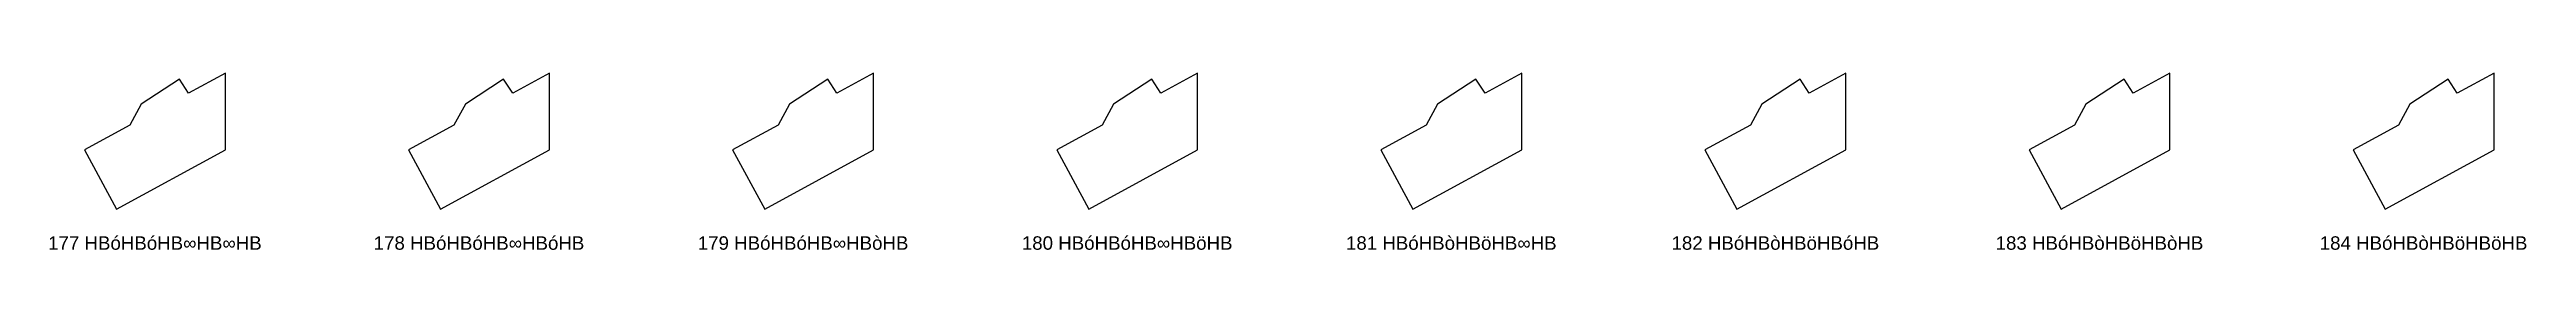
# Model space of a CAD drawing. Header units: millimetres. Extents: x 122552 to 1654769, y -10280102 to 62068.
# Drawn here: x 1318228 to 1521892, y -1684594 to -1670096 of the extents above; entities that cross this region are included whole.
import ezdxf
from ezdxf.enums import TextEntityAlignment as Align

# ---------------------------------------------------------------- set-up
doc = ezdxf.new("R2010")
doc.units = ezdxf.units.MM
doc.styles.add('Arial', font='arial_0.ttf')

msp = doc.modelspace()

# ---------------------------------------------------------------- texts
at = {"style": 'Arial'}
for s, p in [('177 HBóHBóHB∞HB∞HB', (1326892, -1684028)), ('178 HBóHBóHB∞HBóHB', (1353541, -1684028)), ('179 HBóHBóHB∞HBòHB', (1380190, -1684028)), ('180 HBóHBóHB∞HBöHB', (1406838, -1684028)), ('181 HBóHBòHBöHB∞HB', (1433487, -1684028)), ('182 HBóHBòHBöHBóHB', (1460136, -1684028)), ('183 HBóHBòHBöHBòHB', (1486784, -1684028)), ('184 HBóHBòHBöHBöHB', (1513433, -1684028))]:
    msp.add_text(s, height=1100, dxfattribs=at).set_placement(p, align=Align.MIDDLE_CENTER)

# ---------------------------------------------------------------- linework, layer by layer
for points in [[(1323735, -1681242), (1332686, -1676384), (1332686, -1670096), (1329664, -1671736), (1328918, -1670587), (1325771, -1672632), (1324835, -1674356), (1321099, -1676384)], [(1350384, -1681242), (1359335, -1676384), (1359335, -1670096), (1356313, -1671736), (1355566, -1670587), (1352420, -1672632), (1351484, -1674356), (1347747, -1676384)], [(1377032, -1681242), (1385983, -1676384), (1385983, -1670096), (1382962, -1671736), (1382215, -1670587), (1379069, -1672632), (1378133, -1674356), (1374396, -1676384)], [(1403681, -1681242), (1412632, -1676384), (1412632, -1670096), (1409610, -1671736), (1408864, -1670587), (1405717, -1672632), (1404781, -1674356), (1401045, -1676384)], [(1430330, -1681242), (1439281, -1676384), (1439281, -1670096), (1436259, -1671736), (1435512, -1670587), (1432366, -1672632), (1431430, -1674356), (1427693, -1676384)], [(1456978, -1681242), (1465929, -1676384), (1465929, -1670096), (1462908, -1671736), (1462161, -1670587), (1459015, -1672632), (1458079, -1674356), (1454342, -1676384)], [(1483627, -1681242), (1492578, -1676384), (1492578, -1670096), (1489556, -1671736), (1488810, -1670587), (1485663, -1672632), (1484727, -1674356), (1480991, -1676384)], [(1510276, -1681242), (1519227, -1676384), (1519227, -1670096), (1516205, -1671736), (1515458, -1670587), (1512312, -1672632), (1511376, -1674356), (1507639, -1676384)]]:
    msp.add_lwpolyline(points, close=True)

msp.set_redraw_order([(e.dxf.handle, doc.entitydb.next_handle()) for e in msp.query("TEXT MTEXT ATTDEF DIMENSION ARC_DIMENSION")])  # texts and dimensions are drawn at this point

doc.saveas('drawing.dxf')
